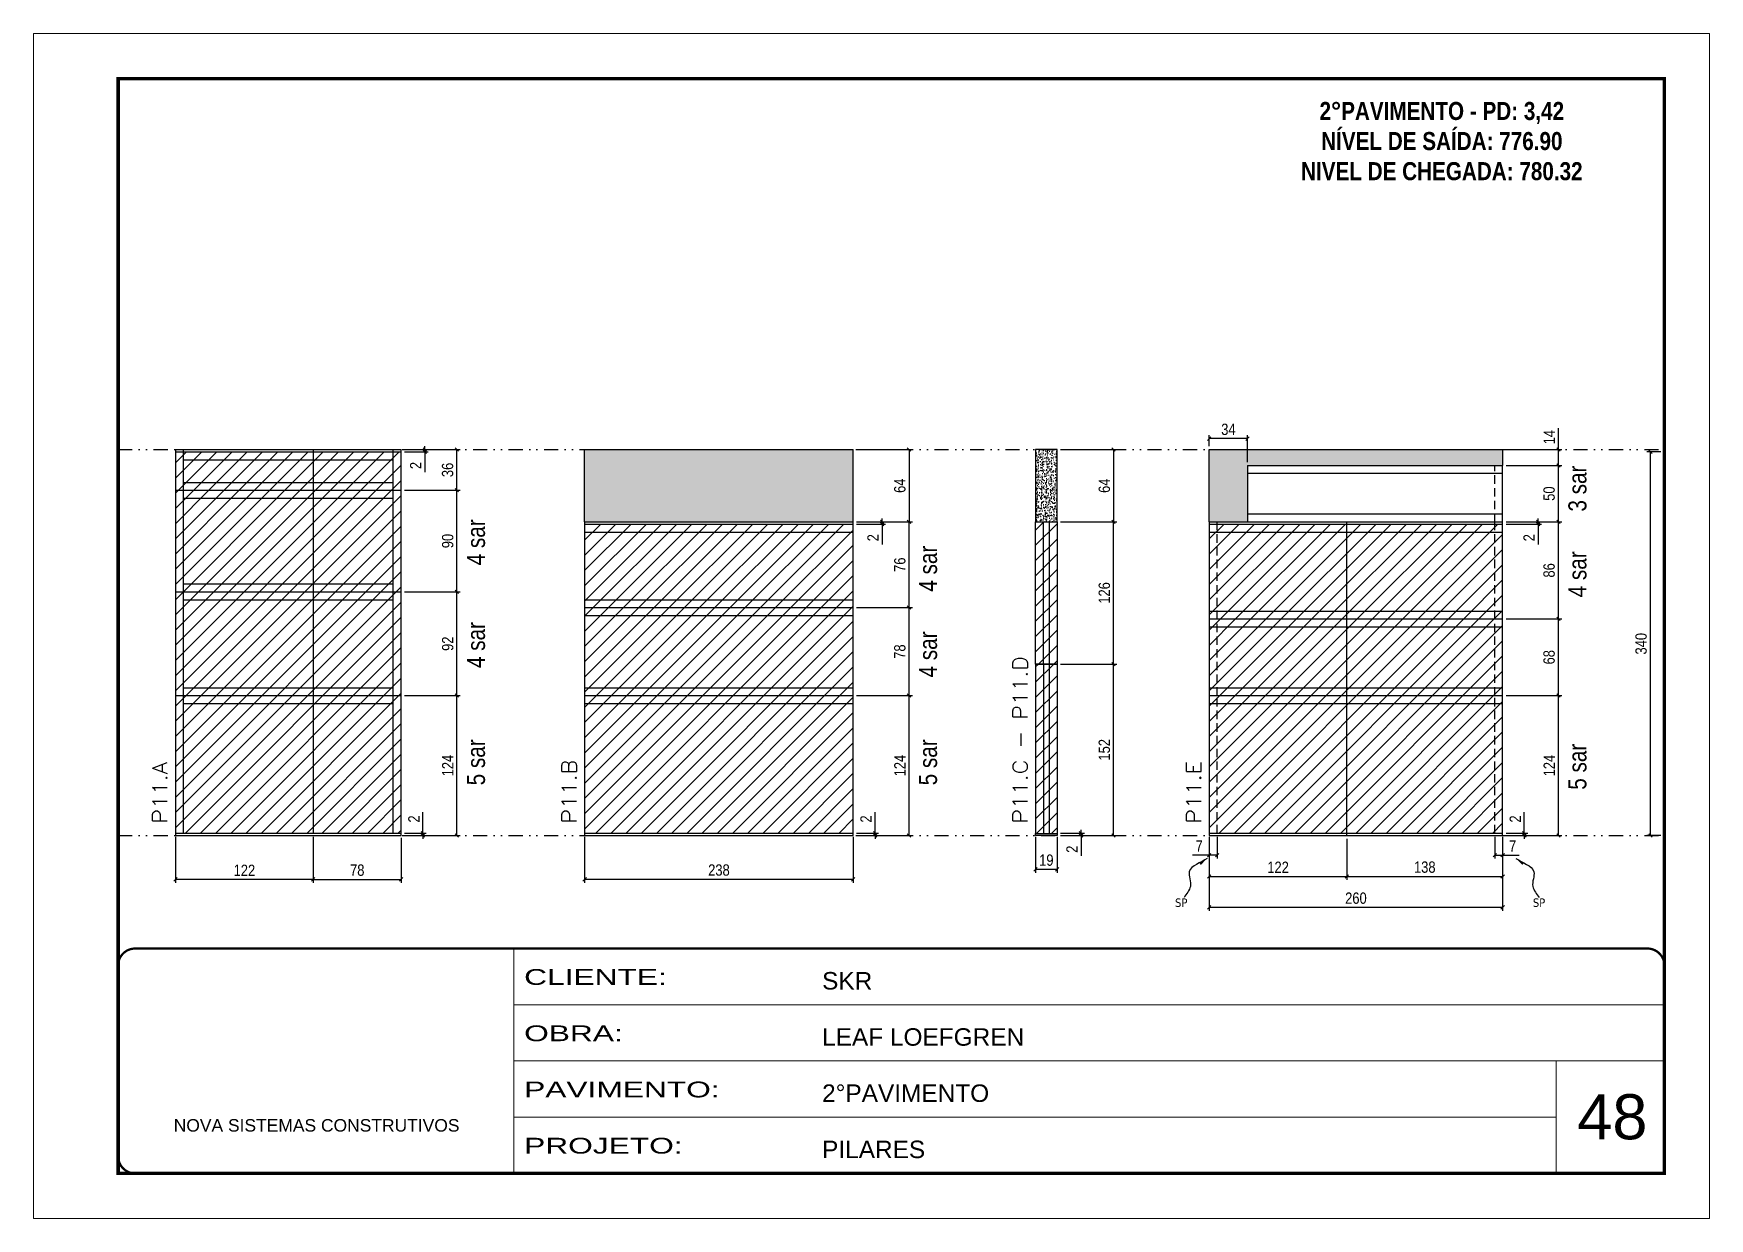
# Model space of a CAD drawing. Extents: x 14400 to 27878, y -21631 to 6985.
# Drawn here: x 19168 to 20653, y -6700 to -5650 of the extents above; entities that cross this region are included whole.
import ezdxf

# ---------------------------------------------------------------- set-up
doc = ezdxf.new("R2010")
doc.units = 0
for name, pattern in [('CONTINUO', [0]), ('DASHED', [0.75, 0.5, -0.25]), ('DIVIDE2', [0.625, 0.25, -0.125, 0, -0.125, 0, -0.125]), ('HIDDEN', [0.375, 0.25, -0.125])]:
    doc.linetypes.add(name, pattern=pattern)
for name, color, linetype, lineweight in [('CARIMBO', 255, 'Continuous', 9), ('Folhas', 255, 'Continuous', 9), ('Hachura', 251, 'Continuous', 9), ('SARRAFO DE PRESSAO', 251, 'DASHED', 9), ('Texto Seção', 7, 'Continuous', 15)]:
    doc.layers.add(name, color=color, linetype=linetype, lineweight=lineweight)
for name, color, linetype in [('COTA', 241, 'Continuous'), ('NOMENCLATURA', 7, 'Continuous'), ('Nível', 160, 'Continuous'), ('Painéis', 200, 'Continuous'), ('SARR_2.2x7', 40, 'Continuous'), ('Sarrafo de Pressão', 42, 'HIDDEN'), ('texto', 7, 'Continuous')]:
    doc.layers.add(name, color=color, linetype=linetype)
doc.styles.add('ARIAL', font='arial.ttf')
doc.styles.add('ARIAL_NARROW', font='ARIALN.TTF', dxfattribs={"height": 0.2})
doc.styles.add('COTA TECNICA', font='techl___.ttf', dxfattribs={"height": 10})
doc.styles.add('COTA TECNICA-50', font='techl___.ttf', dxfattribs={"height": 10})
doc.styles.add('REGUA-120', font='ROMANS.shx', dxfattribs={"height": 15})
doc.styles.add('ROMANC', font='techb___.ttf', dxfattribs={"height": 2.5})
doc.styles.get("Standard").update_dxf_attribs({"font": 'arial.ttf'})
doc.styles.add('Tecnologia', font='')
doc.styles.get('Tecnologia').set_extended_font_data('Forgotten Futurist')
doc.dimstyles.new('COTA PAINEL-50', dxfattribs={"dimtxt": 10, "dimasz": 3, "dimexe": 3, "dimexo": 3, "dimgap": 3, "dimtad": 1, "dimdec": 1, "dimzin": 12, "dimdsep": 46, "dimtxsty": 'COTA TECNICA-50', "dimblk1": 'OBLIQUE', "dimblk2": 'OBLIQUE', "dimsah": 1, "dimcen": 0.9, "dimclrd": 4, "dimclre": 4, "dimclrt": 240, "dimadec": 1, "dimazin": 3, "dimtfac": 1, "dimtdec": 1, "dimtmove": 0, "dimatfit": 3, "dimfxl": 1, "dimtolj": 1, "dimtzin": 12, "dimarcsym": 0})
doc.dimstyles.new('PAINEL', dxfattribs={"dimtxt": 10, "dimasz": 3, "dimexe": 3, "dimexo": 3, "dimgap": 3, "dimtad": 1, "dimdec": 1, "dimzin": 12, "dimdsep": 46, "dimtxsty": 'COTA TECNICA', "dimblk1": 'OBLIQUE', "dimblk2": 'OBLIQUE', "dimsah": 1, "dimcen": 0.9, "dimclrd": 4, "dimclre": 4, "dimclrt": 240, "dimadec": 1, "dimazin": 3, "dimtfac": 1, "dimtdec": 1, "dimtmove": 0, "dimatfit": 3, "dimfxl": 1, "dimtolj": 1, "dimtzin": 12, "dimarcsym": 0})
doc.dimstyles.get("Standard").update_dxf_attribs({"dimtxt": 0.18, "dimasz": 0.18, "dimexe": 0.18, "dimexo": 0.0625, "dimgap": 0.09, "dimtad": 0, "dimtih": 1, "dimtoh": 1, "dimdec": 4, "dimzin": 0, "dimdsep": 46, "dimtxsty": 'Standard', "dimcen": 0.09, "dimadec": 0, "dimazin": 0, "dimtfac": 1, "dimtdec": 4, "dimtofl": 0, "dimtmove": 0, "dimatfit": 3, "dimfxl": 1, "dimtolj": 1, "dimtzin": 0, "dimarcsym": 0})

msp = doc.modelspace()

# ---------------------------------------------------------------- texts
at = {"layer": 'CARIMBO', "style": 'ARIAL'}
msp.add_text('48', height=40, dxfattribs=at).set_placement((20536.33, -6629.46))
at = {"layer": 'NOMENCLATURA', "style": 'ARIAL_NARROW'}
for s, p in [('3 sar', (20544.43, -6073.2)), ('4 sar', (19568.5, -6120.85)), ('4 sar', (19969.04, -6144.2)), ('4 sar', (20544.43, -6149.2)), ('4 sar', (19568.5, -6211.85)), ('4 sar', (19969.04, -6220.2)), ('5 sar', (19568.5, -6315.8)), ('5 sar', (19969.04, -6315.8)), ('5 sar', (20544.43, -6319.7))]:
    msp.add_text(s, height=16, rotation=90, dxfattribs=at).set_placement(p)
at = {"layer": 'NOMENCLATURA', "color": 2, "insert": (20416.31, -5683.54), "char_height": 16, "attachment_point": 2, "style": 'ROMANC'}
msp.add_mtext_dynamic_manual_height_columns('\\P2°PAVIMENTO - PD: 3,42\\PNÍVEL DE SAÍDA: 776.90\\PNIVEL DE CHEGADA: 780.32', width=432.3511, gutter_width=1, heights=[0], dxfattribs=at)
at = {"layer": 'texto', "color": 0, "char_height": 7.5, "attachment_point": 5}
for insert in [(20185.41, -6419.81), (20502.44, -6419.81)]:
    msp.add_mtext('{\\fTahoma|b0|i0|c0|p34;\\C4;SP}', dxfattribs=dict(at, insert=insert))
at = {"layer": 'Texto Seção', "style": 'REGUA-120', "width": 1.1}
for s, p in [('P11.C - P11.D', (20049.13, -6349.55)), ('P11.A', (19287, -6349.55)), ('P11.B', (19649.55, -6349.55)), ('P11.E', (20202.94, -6349.55))]:
    msp.add_text(s, height=13, rotation=90, dxfattribs=at).set_placement(p)

# ---------------------------------------------------------------- blocks, each defined once
blk = doc.blocks.new('9999999999')
at = {"color": 30, "linetype": 'CONTINUO'}
for p, q in [((98564.6, 34230.2), (98564.6, 34429.4)), ((98564.6, 34379.6), (99584, 34379.6)), ((98564.6, 34329.8), (99488, 34329.8)), ((99584, 34329.8), (99488, 34329.8)), ((99488, 34329.8), (99488, 34230.2)), ((98564.6, 34280), (99488, 34280))]:
    blk.add_line(p, q, dxfattribs=at)
at = {"color": 30, "linetype": 'CONTINUO', "const_width": 2}
blk.add_lwpolyline([(99584, 34230.2), (99584, 34414.4, 0.414214), (99569, 34429.4), (98229, 34429.4, 0.414214), (98214, 34414.4), (98214, 34245.2, 0.414214), (98229, 34230.2), (99584, 34230.2)], format="xyb", dxfattribs=at)
at = {"layer": 'Folhas'}
blk.add_lwpolyline([(98139, 34190.2), (99624, 34190.2), (99624, 35240.2), (98139, 35240.2)], close=True, dxfattribs=at)
at = {"layer": 'Folhas', "color": 30, "const_width": 3}
blk.add_lwpolyline([(98214, 34230.2), (99584, 34230.2), (99584, 35200.2), (98214, 35200.2)], close=True, dxfattribs=at)
at = {"color": 7, "linetype": 'Continuous', "ltscale": 5, "style": 'ARIAL'}
for s, height, p in [('SKR', 15.48, (98837.7, 34393.1)), ('LEAF LOEFGREN', 15.483, (98837.7, 34343.3)), ('2°PAVIMENTO', 15.483, (98837.7, 34293.5)), ('NOVA SISTEMAS CONSTRUTIVOS', 11.059, (98263.2, 34267.2)), ('PILARES', 15.48, (98837.7, 34243.7))]:
    blk.add_text(s, height=height, dxfattribs=at).set_placement(p)
at = {"layer": 'Folhas', "color": 7, "style": 'Tecnologia', "width": 1.5}
for s, p in [('CLIENTE:', (98573.7, 34397.2)), ('OBRA:', (98573.7, 34347.3)), ('PAVIMENTO:', (98573.7, 34297.5)), ('PROJETO:', (98573.7, 34247.7))]:
    blk.add_text(s, height=14, dxfattribs=at).set_placement(p)
blk = doc.blocks.new('_Oblique')
at = {"color": 0, "linetype": 'ByBlock', "lineweight": -2}
blk.add_line((-0.5, -0.5), (0.5, 0.5), dxfattribs=at)
blk = doc.blocks.new('*D1342')
at = {"layer": 'COTA', "color": 4, "lineweight": -2, "transparency": 16777216}
for p, q in [((19294.3, -6361.3), (19294.3, -6402.1)), ((19416.3, -6361.3), (19416.3, -6402.1)), ((19416.3, -6399.1), (19294.3, -6399.1))]:
    blk.add_line(p, q, dxfattribs=at)
at = {"layer": 'Defpoints', "color": 0, "transparency": 16777216}
for p in [(19294.3, -6358.3), (19416.3, -6358.3), (19294.3, -6399.1)]:
    blk.add_point(p, dxfattribs=at)
at = {"layer": 'COTA', "color": 4, "lineweight": -2, "transparency": 16777216, "xscale": 3, "yscale": 3, "zscale": 3, "rotation": 180}
blk.add_blockref('_Oblique', (19294.3, -6399.1), dxfattribs=at)
at = {"layer": 'COTA', "color": 4, "lineweight": -2, "transparency": 16777216, "xscale": 3, "yscale": 3, "zscale": 3}
blk.add_blockref('_Oblique', (19416.3, -6399.1), dxfattribs=at)
at = {"layer": 'COTA', "color": 240, "transparency": 16777216, "insert": (19355.3, -6391.1), "char_height": 10, "attachment_point": 5, "style": 'COTA TECNICA'}
blk.add_mtext('\\A1;122', dxfattribs=at)
blk = doc.blocks.new('*D1343')
at = {"layer": 'COTA', "color": 4, "lineweight": -2, "transparency": 16777216}
for p, q in [((19513.5, -6358.3), (19513.5, -6339.5)), ((19497.3, -6358.3), (19516.5, -6358.3)), ((19497.3, -6360.3), (19516.5, -6360.3)), ((19513.5, -6360.3), (19513.5, -6358.3)), ((19513.5, -6360.3), (19513.5, -6363.3))]:
    blk.add_line(p, q, dxfattribs=at)
at = {"layer": 'Defpoints', "color": 0, "transparency": 16777216}
for p in [(19494.3, -6358.3), (19494.3, -6360.3), (19513.5, -6360.3)]:
    blk.add_point(p, dxfattribs=at)
at = {"layer": 'COTA', "color": 4, "lineweight": -2, "transparency": 16777216, "xscale": 3, "yscale": 3, "zscale": 3}
for p, rotation in [((19513.5, -6358.3), 270), ((19513.5, -6360.3), 90)]:
    blk.add_blockref('_Oblique', p, dxfattribs=dict(at, rotation=rotation))
at = {"layer": 'COTA', "color": 240, "transparency": 16777216, "insert": (19505.5, -6345.6), "char_height": 10, "attachment_point": 5, "rotation": 90, "style": 'COTA TECNICA-50'}
blk.add_mtext('\\A1;2', dxfattribs=at)
blk = doc.blocks.new('*D1344')
at = {"layer": 'COTA', "color": 4, "lineweight": -2, "transparency": 16777216}
for p, q in [((19497.3, -6144.3), (19546.6, -6144.3)), ((19543.6, -6236.3), (19543.6, -6144.3)), ((19497.3, -6236.3), (19546.6, -6236.3))]:
    blk.add_line(p, q, dxfattribs=at)
at = {"layer": 'Defpoints', "color": 0, "transparency": 16777216}
for p in [(19494.3, -6144.3), (19543.6, -6144.3), (19494.3, -6236.3)]:
    blk.add_point(p, dxfattribs=at)
at = {"layer": 'COTA', "color": 4, "lineweight": -2, "transparency": 16777216, "xscale": 3, "yscale": 3, "zscale": 3}
for p, rotation in [((19543.6, -6144.3), 90), ((19543.6, -6236.3), 270)]:
    blk.add_blockref('_Oblique', p, dxfattribs=dict(at, rotation=rotation))
at = {"layer": 'COTA', "color": 240, "transparency": 16777216, "insert": (19535.5, -6190.3), "char_height": 10, "attachment_point": 5, "rotation": 90, "style": 'COTA TECNICA-50'}
blk.add_mtext('\\A1;92', dxfattribs=at)
blk = doc.blocks.new('*D1345')
at = {"layer": 'COTA', "color": 4, "linetype": 'ByBlock', "lineweight": -2, "transparency": 16777216}
for p, q in [((19497.3, -6236.3), (19546.6, -6236.3)), ((19543.6, -6360.3), (19543.6, -6236.3)), ((19497.3, -6360.3), (19546.6, -6360.3))]:
    blk.add_line(p, q, dxfattribs=at)
at = {"layer": 'Defpoints', "color": 0, "linetype": 'ByBlock', "transparency": 16777216}
for p in [(19494.3, -6236.3), (19543.6, -6236.3), (19494.3, -6360.3)]:
    blk.add_point(p, dxfattribs=at)
at = {"layer": 'COTA', "color": 4, "linetype": 'ByBlock', "lineweight": -2, "transparency": 16777216, "xscale": 3, "yscale": 3, "zscale": 3}
for p, rotation in [((19543.6, -6236.3), 90), ((19543.6, -6360.3), 270)]:
    blk.add_blockref('_Oblique', p, dxfattribs=dict(at, rotation=rotation))
at = {"layer": 'COTA', "color": 240, "linetype": 'ByBlock', "transparency": 16777216, "insert": (19535.5, -6298.3), "char_height": 10, "attachment_point": 5, "rotation": 90, "style": 'COTA TECNICA'}
blk.add_mtext('\\A1;124', dxfattribs=at)
blk = doc.blocks.new('*D1346')
at = {"layer": 'COTA', "color": 4, "linetype": 'ByBlock', "lineweight": -2, "transparency": 16777216}
for p, q in [((19497.3, -6236.3), (19546.6, -6236.3)), ((19543.6, -6360.3), (19543.6, -6236.3)), ((19497.3, -6360.3), (19546.6, -6360.3))]:
    blk.add_line(p, q, dxfattribs=at)
at = {"layer": 'Defpoints', "color": 0, "linetype": 'ByBlock', "transparency": 16777216}
for p in [(19494.3, -6236.3), (19543.6, -6236.3), (19494.3, -6360.3)]:
    blk.add_point(p, dxfattribs=at)
at = {"layer": 'COTA', "color": 4, "linetype": 'ByBlock', "lineweight": -2, "transparency": 16777216, "xscale": 3, "yscale": 3, "zscale": 3}
for p, rotation in [((19543.6, -6236.3), 90), ((19543.6, -6360.3), 270)]:
    blk.add_blockref('_Oblique', p, dxfattribs=dict(at, rotation=rotation))
at = {"layer": 'COTA', "color": 240, "linetype": 'ByBlock', "transparency": 16777216, "insert": (19535.5, -6298.3), "char_height": 10, "attachment_point": 5, "rotation": 90, "style": 'COTA TECNICA'}
blk.add_mtext('\\A1;124', dxfattribs=at)
blk = doc.blocks.new('*D1347')
at = {"layer": 'COTA', "color": 4, "lineweight": -2, "transparency": 16777216}
for p, q in [((19656.8, -6361.3), (19656.8, -6402.1)), ((19894.8, -6361.3), (19894.8, -6402.1)), ((19894.8, -6399.1), (19656.8, -6399.1))]:
    blk.add_line(p, q, dxfattribs=at)
at = {"layer": 'Defpoints', "color": 0, "transparency": 16777216}
for p in [(19656.8, -6358.3), (19894.8, -6358.3), (19656.8, -6399.1)]:
    blk.add_point(p, dxfattribs=at)
at = {"layer": 'COTA', "color": 4, "lineweight": -2, "transparency": 16777216, "xscale": 3, "yscale": 3, "zscale": 3, "rotation": 180}
blk.add_blockref('_Oblique', (19656.8, -6399.1), dxfattribs=at)
at = {"layer": 'COTA', "color": 4, "lineweight": -2, "transparency": 16777216, "xscale": 3, "yscale": 3, "zscale": 3}
blk.add_blockref('_Oblique', (19894.8, -6399.1), dxfattribs=at)
at = {"layer": 'COTA', "color": 240, "transparency": 16777216, "insert": (19775.8, -6390.9), "char_height": 10, "attachment_point": 5, "style": 'COTA TECNICA'}
blk.add_mtext('\\A1;238', dxfattribs=at)
blk = doc.blocks.new('*D1348')
at = {"layer": 'COTA', "color": 4, "lineweight": -2, "transparency": 16777216}
for p, q in [((19914.1, -6358.3), (19914.1, -6339.5)), ((19897.8, -6358.3), (19917.1, -6358.3)), ((19897.8, -6360.3), (19917.1, -6360.3)), ((19914.1, -6360.3), (19914.1, -6358.3)), ((19914.1, -6360.3), (19914.1, -6363.3))]:
    blk.add_line(p, q, dxfattribs=at)
at = {"layer": 'Defpoints', "color": 0, "transparency": 16777216}
for p in [(19894.8, -6358.3), (19894.8, -6360.3), (19914.1, -6360.3)]:
    blk.add_point(p, dxfattribs=at)
at = {"layer": 'COTA', "color": 4, "lineweight": -2, "transparency": 16777216, "xscale": 3, "yscale": 3, "zscale": 3}
for p, rotation in [((19914.1, -6358.3), 270), ((19914.1, -6360.3), 90)]:
    blk.add_blockref('_Oblique', p, dxfattribs=dict(at, rotation=rotation))
at = {"layer": 'COTA', "color": 240, "transparency": 16777216, "insert": (19906.1, -6345.6), "char_height": 10, "attachment_point": 5, "rotation": 90, "style": 'COTA TECNICA-50'}
blk.add_mtext('\\A1;2', dxfattribs=at)
blk = doc.blocks.new('*D1349')
at = {"layer": 'COTA', "color": 4, "linetype": 'ByBlock', "lineweight": -2, "transparency": 16777216}
for p, q in [((19897.8, -6236.3), (19947.2, -6236.3)), ((19944.2, -6360.3), (19944.2, -6236.3)), ((19897.8, -6360.3), (19947.2, -6360.3))]:
    blk.add_line(p, q, dxfattribs=at)
at = {"layer": 'Defpoints', "color": 0, "linetype": 'ByBlock', "transparency": 16777216}
for p in [(19894.8, -6236.3), (19944.2, -6236.3), (19894.8, -6360.3)]:
    blk.add_point(p, dxfattribs=at)
at = {"layer": 'COTA', "color": 4, "linetype": 'ByBlock', "lineweight": -2, "transparency": 16777216, "xscale": 3, "yscale": 3, "zscale": 3}
for p, rotation in [((19944.2, -6236.3), 90), ((19944.2, -6360.3), 270)]:
    blk.add_blockref('_Oblique', p, dxfattribs=dict(at, rotation=rotation))
at = {"layer": 'COTA', "color": 240, "linetype": 'ByBlock', "transparency": 16777216, "insert": (19936.1, -6298.3), "char_height": 10, "attachment_point": 5, "rotation": 90, "style": 'COTA TECNICA'}
blk.add_mtext('\\A1;124', dxfattribs=at)
blk = doc.blocks.new('*D1350')
at = {"layer": 'COTA', "color": 4, "linetype": 'ByBlock', "lineweight": -2, "transparency": 16777216}
for p, q in [((19897.8, -6236.3), (19947.2, -6236.3)), ((19944.2, -6360.3), (19944.2, -6236.3)), ((19897.8, -6360.3), (19947.2, -6360.3))]:
    blk.add_line(p, q, dxfattribs=at)
at = {"layer": 'Defpoints', "color": 0, "linetype": 'ByBlock', "transparency": 16777216}
for p in [(19894.8, -6236.3), (19944.2, -6236.3), (19894.8, -6360.3)]:
    blk.add_point(p, dxfattribs=at)
at = {"layer": 'COTA', "color": 4, "linetype": 'ByBlock', "lineweight": -2, "transparency": 16777216, "xscale": 3, "yscale": 3, "zscale": 3}
for p, rotation in [((19944.2, -6236.3), 90), ((19944.2, -6360.3), 270)]:
    blk.add_blockref('_Oblique', p, dxfattribs=dict(at, rotation=rotation))
at = {"layer": 'COTA', "color": 240, "linetype": 'ByBlock', "transparency": 16777216, "insert": (19936.1, -6298.3), "char_height": 10, "attachment_point": 5, "rotation": 90, "style": 'COTA TECNICA'}
blk.add_mtext('\\A1;124', dxfattribs=at)
blk = doc.blocks.new('*D1351')
at = {"layer": 'COTA', "color": 4, "lineweight": -2, "transparency": 16777216}
for p, q in [((20056.4, -6361.3), (20056.4, -6393.2)), ((20075.4, -6361.3), (20075.4, -6393.2)), ((20056.4, -6390.2), (20075.4, -6390.2))]:
    blk.add_line(p, q, dxfattribs=at)
at = {"layer": 'Defpoints', "color": 0, "transparency": 16777216}
for p in [(20056.4, -6358.3), (20075.4, -6358.3), (20075.4, -6390.2)]:
    blk.add_point(p, dxfattribs=at)
at = {"layer": 'COTA', "color": 4, "lineweight": -2, "transparency": 16777216, "xscale": 3, "yscale": 3, "zscale": 3, "rotation": 180}
blk.add_blockref('_Oblique', (20056.4, -6390.2), dxfattribs=at)
at = {"layer": 'COTA', "color": 4, "lineweight": -2, "transparency": 16777216, "xscale": 3, "yscale": 3, "zscale": 3}
blk.add_blockref('_Oblique', (20075.4, -6390.2), dxfattribs=at)
at = {"layer": 'COTA', "color": 240, "transparency": 16777216, "insert": (20065.9, -6382.1), "char_height": 10, "attachment_point": 5, "style": 'COTA TECNICA'}
blk.add_mtext('\\A1;19', dxfattribs=at)
blk = doc.blocks.new('*D1352')
at = {"layer": 'COTA', "color": 4, "lineweight": -2, "transparency": 16777216}
for p, q in [((20096.6, -6358.3), (20096.6, -6355.3)), ((20078.4, -6358.3), (20099.6, -6358.3)), ((20078.4, -6360.3), (20099.6, -6360.3)), ((20096.6, -6358.3), (20096.6, -6360.3)), ((20096.6, -6360.3), (20096.6, -6378.4))]:
    blk.add_line(p, q, dxfattribs=at)
at = {"layer": 'Defpoints', "color": 0, "transparency": 16777216}
for p in [(20075.4, -6358.3), (20075.4, -6360.3), (20096.6, -6358.3)]:
    blk.add_point(p, dxfattribs=at)
at = {"layer": 'COTA', "color": 4, "lineweight": -2, "transparency": 16777216, "xscale": 3, "yscale": 3, "zscale": 3}
for p, rotation in [((20096.6, -6358.3), 270), ((20096.6, -6360.3), 90)]:
    blk.add_blockref('_Oblique', p, dxfattribs=dict(at, rotation=rotation))
at = {"layer": 'COTA', "color": 240, "transparency": 16777216, "insert": (20088.6, -6372.4), "char_height": 10, "attachment_point": 5, "rotation": 90, "style": 'COTA TECNICA-50'}
blk.add_mtext('\\A1;2', dxfattribs=at)
blk = doc.blocks.new('*D1353')
at = {"layer": 'COTA', "color": 4, "linetype": 'ByBlock', "lineweight": -2, "transparency": 16777216}
for p, q in [((20078.4, -6018.3), (20128.4, -6018.3)), ((20125.4, -6018.3), (20125.4, -6082.3)), ((20078.4, -6082.3), (20128.4, -6082.3))]:
    blk.add_line(p, q, dxfattribs=at)
at = {"layer": 'Defpoints', "color": 0, "linetype": 'ByBlock', "transparency": 16777216}
for p in [(20075.4, -6018.3), (20075.4, -6082.3), (20125.4, -6082.3)]:
    blk.add_point(p, dxfattribs=at)
at = {"layer": 'COTA', "color": 4, "linetype": 'ByBlock', "lineweight": -2, "transparency": 16777216, "xscale": 3, "yscale": 3, "zscale": 3}
for p, rotation in [((20125.4, -6018.3), 90), ((20125.4, -6082.3), 270)]:
    blk.add_blockref('_Oblique', p, dxfattribs=dict(at, rotation=rotation))
at = {"layer": 'COTA', "color": 240, "linetype": 'ByBlock', "transparency": 16777216, "insert": (20117.3, -6050.3), "char_height": 10, "attachment_point": 5, "rotation": 90, "style": 'COTA TECNICA'}
blk.add_mtext('\\A1;64', dxfattribs=at)
blk = doc.blocks.new('*D1354')
at = {"layer": 'COTA', "color": 4, "lineweight": -2, "transparency": 16777216}
for p, q in [((20078.4, -6208.3), (20128.4, -6208.3)), ((20125.4, -6360.3), (20125.4, -6208.3)), ((20078.4, -6360.3), (20128.4, -6360.3))]:
    blk.add_line(p, q, dxfattribs=at)
at = {"layer": 'Defpoints', "color": 0, "transparency": 16777216}
for p in [(20075.4, -6208.3), (20125.4, -6208.3), (20075.4, -6360.3)]:
    blk.add_point(p, dxfattribs=at)
at = {"layer": 'COTA', "color": 4, "lineweight": -2, "transparency": 16777216, "xscale": 3, "yscale": 3, "zscale": 3}
for p, rotation in [((20125.4, -6208.3), 90), ((20125.4, -6360.3), 270)]:
    blk.add_blockref('_Oblique', p, dxfattribs=dict(at, rotation=rotation))
at = {"layer": 'COTA', "color": 240, "transparency": 16777216, "insert": (20117.3, -6284.3), "char_height": 10, "attachment_point": 5, "rotation": 90, "style": 'COTA TECNICA-50'}
blk.add_mtext('\\A1;152', dxfattribs=at)
blk = doc.blocks.new('*D1355')
at = {"layer": 'COTA', "color": 4, "lineweight": -2, "transparency": 16777216}
for p, q in [((19416.3, -6361.3), (19416.3, -6402.1)), ((19494.3, -6362.3), (19494.3, -6402.1)), ((19416.3, -6399.1), (19494.3, -6399.1))]:
    blk.add_line(p, q, dxfattribs=at)
at = {"layer": 'Defpoints', "color": 0, "transparency": 16777216}
for p in [(19416.3, -6358.3), (19494.3, -6359.3), (19494.3, -6399.1)]:
    blk.add_point(p, dxfattribs=at)
at = {"layer": 'COTA', "color": 4, "lineweight": -2, "transparency": 16777216, "xscale": 3, "yscale": 3, "zscale": 3, "rotation": 180}
blk.add_blockref('_Oblique', (19416.3, -6399.1), dxfattribs=at)
at = {"layer": 'COTA', "color": 4, "lineweight": -2, "transparency": 16777216, "xscale": 3, "yscale": 3, "zscale": 3}
blk.add_blockref('_Oblique', (19494.3, -6399.1), dxfattribs=at)
at = {"layer": 'COTA', "color": 240, "transparency": 16777216, "insert": (19455.3, -6391), "char_height": 10, "attachment_point": 5, "style": 'COTA TECNICA'}
blk.add_mtext('\\A1;78', dxfattribs=at)
blk = doc.blocks.new('*D1356')
at = {"layer": 'COTA', "color": 4, "lineweight": -2, "transparency": 16777216}
for p, q in [((20210.2, -6361.3), (20210.2, -6426.9)), ((20470.2, -6361.3), (20470.2, -6426.9)), ((20470.2, -6423.9), (20210.2, -6423.9))]:
    blk.add_line(p, q, dxfattribs=at)
at = {"layer": 'Defpoints', "color": 0, "transparency": 16777216}
for p in [(20210.2, -6358.3), (20470.2, -6358.3), (20210.2, -6423.9)]:
    blk.add_point(p, dxfattribs=at)
at = {"layer": 'COTA', "color": 4, "lineweight": -2, "transparency": 16777216, "xscale": 3, "yscale": 3, "zscale": 3, "rotation": 180}
blk.add_blockref('_Oblique', (20210.2, -6423.9), dxfattribs=at)
at = {"layer": 'COTA', "color": 4, "lineweight": -2, "transparency": 16777216, "xscale": 3, "yscale": 3, "zscale": 3}
blk.add_blockref('_Oblique', (20470.2, -6423.9), dxfattribs=at)
at = {"layer": 'COTA', "color": 240, "transparency": 16777216, "insert": (20340.2, -6415.8), "char_height": 10, "attachment_point": 5, "style": 'COTA TECNICA'}
blk.add_mtext('\\A1;260', dxfattribs=at)
blk = doc.blocks.new('*D1357')
at = {"layer": 'COTA', "color": 4, "lineweight": -2, "transparency": 16777216}
for p, q in [((20463.2, -6361.3), (20463.2, -6380.6)), ((20470.2, -6363.3), (20470.2, -6380.6)), ((20463.2, -6377.6), (20470.2, -6377.6)), ((20470.2, -6377.6), (20484.9, -6377.6))]:
    blk.add_line(p, q, dxfattribs=at)
at = {"layer": 'Defpoints', "color": 0, "transparency": 16777216}
for p in [(20463.2, -6358.3), (20470.2, -6360.3), (20470.2, -6377.6)]:
    blk.add_point(p, dxfattribs=at)
at = {"layer": 'COTA', "color": 4, "lineweight": -2, "transparency": 16777216, "xscale": 3, "yscale": 3, "zscale": 3, "rotation": 180}
blk.add_blockref('_Oblique', (20463.2, -6377.6), dxfattribs=at)
at = {"layer": 'COTA', "color": 4, "lineweight": -2, "transparency": 16777216, "xscale": 3, "yscale": 3, "zscale": 3}
blk.add_blockref('_Oblique', (20470.2, -6377.6), dxfattribs=at)
at = {"layer": 'COTA', "color": 240, "transparency": 16777216, "insert": (20479.1, -6369.5), "char_height": 10, "attachment_point": 5, "style": 'COTA TECNICA-50'}
blk.add_mtext('\\A1;7', dxfattribs=at)
blk = doc.blocks.new('*D1358')
at = {"layer": 'COTA', "color": 4, "lineweight": -2, "transparency": 16777216}
for p, q in [((20210.2, -6363.3), (20210.2, -6380.6)), ((20217.2, -6361.3), (20217.2, -6380.6)), ((20210.2, -6377.6), (20195.5, -6377.6)), ((20217.2, -6377.6), (20210.2, -6377.6))]:
    blk.add_line(p, q, dxfattribs=at)
at = {"layer": 'Defpoints', "color": 0, "transparency": 16777216}
for p in [(20210.2, -6360.3), (20217.2, -6358.3), (20210.2, -6377.6)]:
    blk.add_point(p, dxfattribs=at)
at = {"layer": 'COTA', "color": 4, "lineweight": -2, "transparency": 16777216, "xscale": 3, "yscale": 3, "zscale": 3, "rotation": 180}
blk.add_blockref('_Oblique', (20210.2, -6377.6), dxfattribs=at)
at = {"layer": 'COTA', "color": 4, "lineweight": -2, "transparency": 16777216, "xscale": 3, "yscale": 3, "zscale": 3}
blk.add_blockref('_Oblique', (20217.2, -6377.6), dxfattribs=at)
at = {"layer": 'COTA', "color": 240, "transparency": 16777216, "insert": (20201.3, -6369.5), "char_height": 10, "attachment_point": 5, "style": 'COTA TECNICA-50'}
blk.add_mtext('\\A1;7', dxfattribs=at)
blk = doc.blocks.new('*D1359')
at = {"layer": 'COTA', "color": 4, "lineweight": -2, "transparency": 16777216}
for p, q in [((20489.4, -6358.3), (20489.4, -6339.5)), ((20473.2, -6358.3), (20492.4, -6358.3)), ((20473.2, -6360.3), (20492.4, -6360.3)), ((20489.4, -6360.3), (20489.4, -6358.3)), ((20489.4, -6360.3), (20489.4, -6363.3))]:
    blk.add_line(p, q, dxfattribs=at)
at = {"layer": 'Defpoints', "color": 0, "transparency": 16777216}
for p in [(20470.2, -6358.3), (20470.2, -6360.3), (20489.4, -6360.3)]:
    blk.add_point(p, dxfattribs=at)
at = {"layer": 'COTA', "color": 4, "lineweight": -2, "transparency": 16777216, "xscale": 3, "yscale": 3, "zscale": 3}
for p, rotation in [((20489.4, -6358.3), 270), ((20489.4, -6360.3), 90)]:
    blk.add_blockref('_Oblique', p, dxfattribs=dict(at, rotation=rotation))
at = {"layer": 'COTA', "color": 240, "transparency": 16777216, "insert": (20481.4, -6345.6), "char_height": 10, "attachment_point": 5, "rotation": 90, "style": 'COTA TECNICA-50'}
blk.add_mtext('\\A1;2', dxfattribs=at)
blk = doc.blocks.new('*D1360')
at = {"layer": 'COTA', "color": 4, "linetype": 'ByBlock', "lineweight": -2, "transparency": 16777216}
for p, q in [((20473.2, -6236.3), (20522.6, -6236.3)), ((20519.6, -6360.3), (20519.6, -6236.3)), ((20473.2, -6360.3), (20522.6, -6360.3))]:
    blk.add_line(p, q, dxfattribs=at)
at = {"layer": 'Defpoints', "color": 0, "linetype": 'ByBlock', "transparency": 16777216}
for p in [(20470.2, -6236.3), (20519.6, -6236.3), (20470.2, -6360.3)]:
    blk.add_point(p, dxfattribs=at)
at = {"layer": 'COTA', "color": 4, "linetype": 'ByBlock', "lineweight": -2, "transparency": 16777216, "xscale": 3, "yscale": 3, "zscale": 3}
for p, rotation in [((20519.6, -6236.3), 90), ((20519.6, -6360.3), 270)]:
    blk.add_blockref('_Oblique', p, dxfattribs=dict(at, rotation=rotation))
at = {"layer": 'COTA', "color": 240, "linetype": 'ByBlock', "transparency": 16777216, "insert": (20511.5, -6298.3), "char_height": 10, "attachment_point": 5, "rotation": 90, "style": 'COTA TECNICA'}
blk.add_mtext('\\A1;124', dxfattribs=at)
blk = doc.blocks.new('*D1361')
at = {"layer": 'COTA', "color": 4, "linetype": 'ByBlock', "lineweight": -2, "transparency": 16777216}
for p, q in [((20473.2, -6236.3), (20522.6, -6236.3)), ((20519.6, -6360.3), (20519.6, -6236.3)), ((20473.2, -6360.3), (20522.6, -6360.3))]:
    blk.add_line(p, q, dxfattribs=at)
at = {"layer": 'Defpoints', "color": 0, "linetype": 'ByBlock', "transparency": 16777216}
for p in [(20470.2, -6236.3), (20519.6, -6236.3), (20470.2, -6360.3)]:
    blk.add_point(p, dxfattribs=at)
at = {"layer": 'COTA', "color": 4, "linetype": 'ByBlock', "lineweight": -2, "transparency": 16777216, "xscale": 3, "yscale": 3, "zscale": 3}
for p, rotation in [((20519.6, -6236.3), 90), ((20519.6, -6360.3), 270)]:
    blk.add_blockref('_Oblique', p, dxfattribs=dict(at, rotation=rotation))
at = {"layer": 'COTA', "color": 240, "linetype": 'ByBlock', "transparency": 16777216, "insert": (20511.5, -6298.3), "char_height": 10, "attachment_point": 5, "rotation": 90, "style": 'COTA TECNICA'}
blk.add_mtext('\\A1;124', dxfattribs=at)
blk = doc.blocks.new('*D1362')
at = {"layer": 'COTA', "color": 4, "lineweight": -2, "transparency": 16777216}
for p, q in [((20332.2, -6363.3), (20332.2, -6399.5)), ((20470.2, -6363.3), (20470.2, -6399.5)), ((20332.2, -6396.5), (20470.2, -6396.5))]:
    blk.add_line(p, q, dxfattribs=at)
at = {"layer": 'Defpoints', "color": 0, "transparency": 16777216}
for p in [(20332.2, -6360.3), (20470.2, -6360.3), (20470.2, -6396.5)]:
    blk.add_point(p, dxfattribs=at)
at = {"layer": 'COTA', "color": 4, "lineweight": -2, "transparency": 16777216, "xscale": 3, "yscale": 3, "zscale": 3, "rotation": 180}
blk.add_blockref('_Oblique', (20332.2, -6396.5), dxfattribs=at)
at = {"layer": 'COTA', "color": 4, "lineweight": -2, "transparency": 16777216, "xscale": 3, "yscale": 3, "zscale": 3}
blk.add_blockref('_Oblique', (20470.2, -6396.5), dxfattribs=at)
at = {"layer": 'COTA', "color": 240, "transparency": 16777216, "insert": (20401.2, -6388.3), "char_height": 10, "attachment_point": 5, "style": 'COTA TECNICA'}
blk.add_mtext('\\A1;138', dxfattribs=at)
blk = doc.blocks.new('*D1363')
at = {"layer": 'COTA', "color": 4, "lineweight": -2, "transparency": 16777216}
for p, q in [((20210.2, -6363.3), (20210.2, -6399.5)), ((20332.2, -6363.3), (20332.2, -6399.5)), ((20210.2, -6396.5), (20332.2, -6396.5))]:
    blk.add_line(p, q, dxfattribs=at)
at = {"layer": 'Defpoints', "color": 0, "transparency": 16777216}
for p in [(20210.2, -6360.3), (20332.2, -6360.3), (20332.2, -6396.5)]:
    blk.add_point(p, dxfattribs=at)
at = {"layer": 'COTA', "color": 4, "lineweight": -2, "transparency": 16777216, "xscale": 3, "yscale": 3, "zscale": 3, "rotation": 180}
blk.add_blockref('_Oblique', (20210.2, -6396.5), dxfattribs=at)
at = {"layer": 'COTA', "color": 4, "lineweight": -2, "transparency": 16777216, "xscale": 3, "yscale": 3, "zscale": 3}
blk.add_blockref('_Oblique', (20332.2, -6396.5), dxfattribs=at)
at = {"layer": 'COTA', "color": 240, "transparency": 16777216, "insert": (20271.2, -6388.4), "char_height": 10, "attachment_point": 5, "style": 'COTA TECNICA'}
blk.add_mtext('\\A1;122', dxfattribs=at)
blk = doc.blocks.new('*D1364')
at = {"layer": 'COTA', "color": 4, "lineweight": -2, "transparency": 16777216}
for p, q in [((20473.2, -6168.3), (20522.6, -6168.3)), ((20519.6, -6236.3), (20519.6, -6168.3)), ((20473.2, -6236.3), (20522.6, -6236.3))]:
    blk.add_line(p, q, dxfattribs=at)
at = {"layer": 'Defpoints', "color": 0, "transparency": 16777216}
for p in [(20470.2, -6168.3), (20519.6, -6168.3), (20470.2, -6236.3)]:
    blk.add_point(p, dxfattribs=at)
at = {"layer": 'COTA', "color": 4, "lineweight": -2, "transparency": 16777216, "xscale": 3, "yscale": 3, "zscale": 3}
for p, rotation in [((20519.6, -6168.3), 90), ((20519.6, -6236.3), 270)]:
    blk.add_blockref('_Oblique', p, dxfattribs=dict(at, rotation=rotation))
at = {"layer": 'COTA', "color": 240, "transparency": 16777216, "insert": (20511.4, -6202.3), "char_height": 10, "attachment_point": 5, "rotation": 90, "style": 'COTA TECNICA'}
blk.add_mtext('\\A1;68', dxfattribs=at)
blk = doc.blocks.new('*D1390')
at = {"layer": 'COTA', "color": 4, "lineweight": -2, "transparency": 16777216}
for p, q in [((19497.3, -6054.3), (19546.6, -6054.3)), ((19543.6, -6144.3), (19543.6, -6054.3)), ((19497.3, -6144.3), (19546.6, -6144.3))]:
    blk.add_line(p, q, dxfattribs=at)
at = {"layer": 'Defpoints', "color": 0, "transparency": 16777216}
for p in [(19494.3, -6054.3), (19543.6, -6054.3), (19494.3, -6144.3)]:
    blk.add_point(p, dxfattribs=at)
at = {"layer": 'COTA', "color": 4, "lineweight": -2, "transparency": 16777216, "xscale": 3, "yscale": 3, "zscale": 3}
for p, rotation in [((19543.6, -6054.3), 90), ((19543.6, -6144.3), 270)]:
    blk.add_blockref('_Oblique', p, dxfattribs=dict(at, rotation=rotation))
at = {"layer": 'COTA', "color": 240, "transparency": 16777216, "insert": (19535.5, -6099.3), "char_height": 10, "attachment_point": 5, "rotation": 90, "style": 'COTA TECNICA'}
blk.add_mtext('\\A1;90', dxfattribs=at)
blk = doc.blocks.new('*D1391')
at = {"layer": 'COTA', "color": 4, "lineweight": -2, "transparency": 16777216}
for p, q in [((20078.4, -6082.3), (20128.4, -6082.3)), ((20125.4, -6208.3), (20125.4, -6082.3)), ((20078.4, -6208.3), (20128.4, -6208.3))]:
    blk.add_line(p, q, dxfattribs=at)
at = {"layer": 'Defpoints', "color": 0, "transparency": 16777216}
for p in [(20075.4, -6082.3), (20125.4, -6082.3), (20075.4, -6208.3)]:
    blk.add_point(p, dxfattribs=at)
at = {"layer": 'COTA', "color": 4, "lineweight": -2, "transparency": 16777216, "xscale": 3, "yscale": 3, "zscale": 3}
for p, rotation in [((20125.4, -6082.3), 90), ((20125.4, -6208.3), 270)]:
    blk.add_blockref('_Oblique', p, dxfattribs=dict(at, rotation=rotation))
at = {"layer": 'COTA', "color": 240, "transparency": 16777216, "insert": (20117.3, -6145.3), "char_height": 10, "attachment_point": 5, "rotation": 90, "style": 'COTA TECNICA'}
blk.add_mtext('\\A1;126', dxfattribs=at)
blk = doc.blocks.new('*D2139')
at = {"layer": 'COTA', "color": 4, "lineweight": -2, "transparency": 16777216}
for p, q in [((20610.5, -6020.3), (20598.1, -6020.3)), ((20601.1, -6360.3), (20601.1, -6020.3)), ((20610.5, -6360.3), (20598.1, -6360.3))]:
    blk.add_line(p, q, dxfattribs=at)
at = {"layer": 'Defpoints', "color": 0, "transparency": 16777216}
for p in [(20601.1, -6020.3), (20613.5, -6020.3), (20613.5, -6360.3)]:
    blk.add_point(p, dxfattribs=at)
at = {"layer": 'COTA', "color": 4, "lineweight": -2, "transparency": 16777216, "xscale": 3, "yscale": 3, "zscale": 3}
for p, rotation in [((20601.1, -6020.3), 90), ((20601.1, -6360.3), 270)]:
    blk.add_blockref('_Oblique', p, dxfattribs=dict(at, rotation=rotation))
at = {"layer": 'COTA', "color": 240, "transparency": 16777216, "insert": (20592.9, -6190.3), "char_height": 10, "attachment_point": 5, "rotation": 90, "style": 'COTA TECNICA'}
blk.add_mtext('\\A1;340', dxfattribs=at)
blk = doc.blocks.new('*D2140')
at = {"layer": 'COTA', "color": 4, "lineweight": -2, "transparency": 16777216}
for p, q in [((19497.3, -6018.3), (19546.6, -6018.3)), ((19543.6, -6054.3), (19543.6, -6018.3)), ((19497.3, -6054.3), (19546.6, -6054.3))]:
    blk.add_line(p, q, dxfattribs=at)
at = {"layer": 'Defpoints', "color": 0, "transparency": 16777216}
for p in [(19494.3, -6018.3), (19543.6, -6018.3), (19494.3, -6054.3)]:
    blk.add_point(p, dxfattribs=at)
at = {"layer": 'COTA', "color": 4, "lineweight": -2, "transparency": 16777216, "xscale": 3, "yscale": 3, "zscale": 3}
for p, rotation in [((19543.6, -6018.3), 90), ((19543.6, -6054.3), 270)]:
    blk.add_blockref('_Oblique', p, dxfattribs=dict(at, rotation=rotation))
at = {"layer": 'COTA', "color": 240, "transparency": 16777216, "insert": (19535.4, -6036.3), "char_height": 10, "attachment_point": 5, "rotation": 90, "style": 'COTA TECNICA'}
blk.add_mtext('\\A1;36', dxfattribs=at)
blk = doc.blocks.new('*D2141')
at = {"layer": 'COTA', "color": 4, "lineweight": -2, "transparency": 16777216}
for p, q in [((19897.8, -6158.3), (19947.2, -6158.3)), ((19944.2, -6236.3), (19944.2, -6158.3)), ((19897.8, -6236.3), (19947.2, -6236.3))]:
    blk.add_line(p, q, dxfattribs=at)
at = {"layer": 'Defpoints', "color": 0, "transparency": 16777216}
for p in [(19894.8, -6158.3), (19944.2, -6158.3), (19894.8, -6236.3)]:
    blk.add_point(p, dxfattribs=at)
at = {"layer": 'COTA', "color": 4, "lineweight": -2, "transparency": 16777216, "xscale": 3, "yscale": 3, "zscale": 3}
for p, rotation in [((19944.2, -6158.3), 90), ((19944.2, -6236.3), 270)]:
    blk.add_blockref('_Oblique', p, dxfattribs=dict(at, rotation=rotation))
at = {"layer": 'COTA', "color": 240, "transparency": 16777216, "insert": (19936.1, -6197.3), "char_height": 10, "attachment_point": 5, "rotation": 90, "style": 'COTA TECNICA'}
blk.add_mtext('\\A1;78', dxfattribs=at)
blk = doc.blocks.new('*D2142')
at = {"layer": 'COTA', "color": 4, "lineweight": -2, "transparency": 16777216}
for p, q in [((19897.8, -6082.3), (19947.2, -6082.3)), ((19944.2, -6158.3), (19944.2, -6082.3)), ((19897.8, -6158.3), (19947.2, -6158.3))]:
    blk.add_line(p, q, dxfattribs=at)
at = {"layer": 'Defpoints', "color": 0, "transparency": 16777216}
for p in [(19894.8, -6082.3), (19944.2, -6082.3), (19894.8, -6158.3)]:
    blk.add_point(p, dxfattribs=at)
at = {"layer": 'COTA', "color": 4, "lineweight": -2, "transparency": 16777216, "xscale": 3, "yscale": 3, "zscale": 3}
for p, rotation in [((19944.2, -6082.3), 90), ((19944.2, -6158.3), 270)]:
    blk.add_blockref('_Oblique', p, dxfattribs=dict(at, rotation=rotation))
at = {"layer": 'COTA', "color": 240, "transparency": 16777216, "insert": (19936.1, -6120.3), "char_height": 10, "attachment_point": 5, "rotation": 90, "style": 'COTA TECNICA'}
blk.add_mtext('\\A1;76', dxfattribs=at)
blk = doc.blocks.new('*D2143')
at = {"layer": 'COTA', "color": 4, "lineweight": -2, "transparency": 16777216}
for p, q in [((20473.2, -6032.3), (20522.6, -6032.3)), ((20519.6, -6082.3), (20519.6, -6032.3)), ((20473.2, -6082.3), (20522.6, -6082.3))]:
    blk.add_line(p, q, dxfattribs=at)
at = {"layer": 'Defpoints', "color": 0, "transparency": 16777216}
for p in [(20470.2, -6032.3), (20519.6, -6032.3), (20470.2, -6082.3)]:
    blk.add_point(p, dxfattribs=at)
at = {"layer": 'COTA', "color": 4, "lineweight": -2, "transparency": 16777216, "xscale": 3, "yscale": 3, "zscale": 3}
for p, rotation in [((20519.6, -6032.3), 90), ((20519.6, -6082.3), 270)]:
    blk.add_blockref('_Oblique', p, dxfattribs=dict(at, rotation=rotation))
at = {"layer": 'COTA', "color": 240, "transparency": 16777216, "insert": (20511.4, -6057.3), "char_height": 10, "attachment_point": 5, "rotation": 90, "style": 'COTA TECNICA'}
blk.add_mtext('\\A1;50', dxfattribs=at)
blk = doc.blocks.new('*D2144')
at = {"layer": 'COTA', "color": 4, "lineweight": -2, "transparency": 16777216}
for p, q in [((20473.2, -6082.3), (20522.6, -6082.3)), ((20519.6, -6168.3), (20519.6, -6082.3)), ((20473.2, -6168.3), (20522.6, -6168.3))]:
    blk.add_line(p, q, dxfattribs=at)
at = {"layer": 'Defpoints', "color": 0, "transparency": 16777216}
for p in [(20470.2, -6082.3), (20519.6, -6082.3), (20470.2, -6168.3)]:
    blk.add_point(p, dxfattribs=at)
at = {"layer": 'COTA', "color": 4, "lineweight": -2, "transparency": 16777216, "xscale": 3, "yscale": 3, "zscale": 3}
for p, rotation in [((20519.6, -6082.3), 90), ((20519.6, -6168.3), 270)]:
    blk.add_blockref('_Oblique', p, dxfattribs=dict(at, rotation=rotation))
at = {"layer": 'COTA', "color": 240, "transparency": 16777216, "insert": (20511.4, -6125.3), "char_height": 10, "attachment_point": 5, "rotation": 90, "style": 'COTA TECNICA'}
blk.add_mtext('\\A1;86', dxfattribs=at)
blk = doc.blocks.new('*D2145')
at = {"layer": 'COTA', "color": 4, "lineweight": -2, "transparency": 16777216}
for p, q in [((20210.2, -6015.3), (20210.2, -6005.6)), ((20244.2, -6008.6), (20210.2, -6008.6)), ((20244.2, -6029.3), (20244.2, -6005.6))]:
    blk.add_line(p, q, dxfattribs=at)
at = {"layer": 'Defpoints', "color": 0, "transparency": 16777216}
for p in [(20210.2, -6008.6), (20210.2, -6018.3), (20244.2, -6032.3)]:
    blk.add_point(p, dxfattribs=at)
at = {"layer": 'COTA', "color": 4, "lineweight": -2, "transparency": 16777216, "xscale": 3, "yscale": 3, "zscale": 3, "rotation": 180}
blk.add_blockref('_Oblique', (20210.2, -6008.6), dxfattribs=at)
at = {"layer": 'COTA', "color": 4, "lineweight": -2, "transparency": 16777216, "xscale": 3, "yscale": 3, "zscale": 3}
blk.add_blockref('_Oblique', (20244.2, -6008.6), dxfattribs=at)
at = {"layer": 'COTA', "color": 240, "transparency": 16777216, "insert": (20227.2, -6000.4), "char_height": 10, "attachment_point": 5, "style": 'COTA TECNICA'}
blk.add_mtext('\\A1;34', dxfattribs=at)
blk = doc.blocks.new('*D2381')
at = {"layer": 'COTA', "color": 4, "lineweight": -2, "transparency": 16777216}
for p, q in [((19497.3, -6018.3), (19518.1, -6018.3)), ((19497.3, -6020.3), (19518.1, -6020.3)), ((19515.1, -6018.3), (19515.1, -6015.3)), ((19515.1, -6018.3), (19515.1, -6020.3)), ((19515.1, -6020.3), (19515.1, -6038.4))]:
    blk.add_line(p, q, dxfattribs=at)
at = {"layer": 'Defpoints', "color": 0, "transparency": 16777216}
for p in [(19494.3, -6018.3), (19494.3, -6020.3), (19515.1, -6020.3)]:
    blk.add_point(p, dxfattribs=at)
at = {"layer": 'COTA', "color": 4, "lineweight": -2, "transparency": 16777216, "xscale": 3, "yscale": 3, "zscale": 3}
for p, rotation in [((19515.1, -6018.3), 270), ((19515.1, -6020.3), 90)]:
    blk.add_blockref('_Oblique', p, dxfattribs=dict(at, rotation=rotation))
at = {"layer": 'COTA', "color": 240, "transparency": 16777216, "insert": (19507.1, -6032.4), "char_height": 10, "attachment_point": 5, "rotation": 90, "style": 'COTA TECNICA'}
blk.add_mtext('\\A1;2', dxfattribs=at)
blk = doc.blocks.new('*D2382')
at = {"layer": 'COTA', "color": 4, "lineweight": -2, "transparency": 16777216}
for p, q in [((19897.8, -6018.3), (19947.2, -6018.3)), ((19944.2, -6018.3), (19944.2, -6082.3)), ((19897.8, -6082.3), (19947.2, -6082.3))]:
    blk.add_line(p, q, dxfattribs=at)
at = {"layer": 'Defpoints', "color": 0, "transparency": 16777216}
for p in [(19894.8, -6018.3), (19894.8, -6082.3), (19944.2, -6082.3)]:
    blk.add_point(p, dxfattribs=at)
at = {"layer": 'COTA', "color": 4, "lineweight": -2, "transparency": 16777216, "xscale": 3, "yscale": 3, "zscale": 3}
for p, rotation in [((19944.2, -6018.3), 90), ((19944.2, -6082.3), 270)]:
    blk.add_blockref('_Oblique', p, dxfattribs=dict(at, rotation=rotation))
at = {"layer": 'COTA', "color": 240, "transparency": 16777216, "insert": (19936.1, -6050.3), "char_height": 10, "attachment_point": 5, "rotation": 90, "style": 'COTA TECNICA'}
blk.add_mtext('\\A1;64', dxfattribs=at)
blk = doc.blocks.new('*D2383')
at = {"layer": 'COTA', "color": 4, "lineweight": -2, "transparency": 16777216}
for p, q in [((19897.8, -6082.3), (19923.3, -6082.3)), ((19897.8, -6084.3), (19923.3, -6084.3)), ((19920.3, -6082.3), (19920.3, -6079.3)), ((19920.3, -6082.3), (19920.3, -6084.3)), ((19920.3, -6084.3), (19920.3, -6102.4))]:
    blk.add_line(p, q, dxfattribs=at)
at = {"layer": 'Defpoints', "color": 0, "transparency": 16777216}
for p in [(19894.8, -6082.3), (19894.8, -6084.3), (19920.3, -6084.3)]:
    blk.add_point(p, dxfattribs=at)
at = {"layer": 'COTA', "color": 4, "lineweight": -2, "transparency": 16777216, "xscale": 3, "yscale": 3, "zscale": 3}
for p, rotation in [((19920.3, -6082.3), 270), ((19920.3, -6084.3), 90)]:
    blk.add_blockref('_Oblique', p, dxfattribs=dict(at, rotation=rotation))
at = {"layer": 'COTA', "color": 240, "transparency": 16777216, "insert": (19912.3, -6096.4), "char_height": 10, "attachment_point": 5, "rotation": 90, "style": 'COTA TECNICA'}
blk.add_mtext('\\A1;2', dxfattribs=at)
blk = doc.blocks.new('*D2384')
at = {"layer": 'COTA', "color": 4, "lineweight": -2, "transparency": 16777216}
for p, q in [((20473.2, -6082.3), (20504.6, -6082.3)), ((20473.2, -6084.3), (20504.6, -6084.3)), ((20501.6, -6082.3), (20501.6, -6079.3)), ((20501.6, -6082.3), (20501.6, -6084.3)), ((20501.6, -6084.3), (20501.6, -6102.4))]:
    blk.add_line(p, q, dxfattribs=at)
at = {"layer": 'Defpoints', "color": 0, "transparency": 16777216}
for p in [(20470.2, -6082.3), (20470.2, -6084.3), (20501.6, -6084.3)]:
    blk.add_point(p, dxfattribs=at)
at = {"layer": 'COTA', "color": 4, "lineweight": -2, "transparency": 16777216, "xscale": 3, "yscale": 3, "zscale": 3}
for p, rotation in [((20501.6, -6082.3), 270), ((20501.6, -6084.3), 90)]:
    blk.add_blockref('_Oblique', p, dxfattribs=dict(at, rotation=rotation))
at = {"layer": 'COTA', "color": 240, "transparency": 16777216, "insert": (20493.6, -6096.4), "char_height": 10, "attachment_point": 5, "rotation": 90, "style": 'COTA TECNICA'}
blk.add_mtext('\\A1;2', dxfattribs=at)
blk = doc.blocks.new('*D2385')
at = {"layer": 'COTA', "color": 4, "lineweight": -2, "transparency": 16777216}
for p, q in [((20519.6, -6018.3), (20519.6, -5999.2)), ((20473.2, -6018.3), (20522.6, -6018.3)), ((20519.6, -6032.3), (20519.6, -6018.3)), ((20473.2, -6032.3), (20522.6, -6032.3))]:
    blk.add_line(p, q, dxfattribs=at)
at = {"layer": 'Defpoints', "color": 0, "transparency": 16777216}
for p in [(20470.2, -6018.3), (20519.6, -6018.3), (20470.2, -6032.3)]:
    blk.add_point(p, dxfattribs=at)
at = {"layer": 'COTA', "color": 4, "lineweight": -2, "transparency": 16777216, "xscale": 3, "yscale": 3, "zscale": 3}
for p, rotation in [((20519.6, -6018.3), 90), ((20519.6, -6032.3), 270)]:
    blk.add_blockref('_Oblique', p, dxfattribs=dict(at, rotation=rotation))
at = {"layer": 'COTA', "color": 240, "transparency": 16777216, "insert": (20511.5, -6007.3), "char_height": 10, "attachment_point": 5, "rotation": 90, "style": 'COTA TECNICA'}
blk.add_mtext('\\A1;14', dxfattribs=at)

# ---------------------------------------------------------------- dimensions: what is measured, and where the dimension line sits
at = {"layer": 'COTA'}
for base, p1, p2, dimstyle, picture, middle in [((20210.19, -6008.63), (20244.19, -6032.32), (20210.19, -6018.32), 'PAINEL', '*D2145', (20227.19, -6000.41)), ((19494.25, -6399.14), (19416.25, -6358.32), (19494.25, -6359.32), 'PAINEL', '*D1355', (19455.25, -6391.04)), ((20332.19, -6396.5), (20210.19, -6360.32), (20332.19, -6360.32), 'PAINEL', '*D1363', (20271.19, -6388.44)), ((20470.19, -6377.56), (20463.19, -6358.32), (20470.19, -6360.32), 'COTA PAINEL-50', '*D1357', (20479.06, -6369.48))]:
    dim = msp.add_linear_dim(base=base, p1=p1, p2=p2, dimstyle=dimstyle, dxfattribs=at)
    dim.commit()
    dim.dimension.update_dxf_attribs({"geometry": picture, "text_midpoint": middle})
for base, p1, p2, angle, dimstyle, picture, middle in [((20519.56, -6018.32), (20470.19, -6032.32), (20470.19, -6018.32), 90, 'PAINEL', '*D2385', (20511.49, -6007.26)), ((19515.14, -6020.32), (19494.25, -6018.32), (19494.25, -6020.32), 90, 'PAINEL', '*D2381', (19507.14, -6032.37)), ((19543.62, -6018.32), (19494.25, -6054.32), (19494.25, -6018.32), 90, 'PAINEL', '*D2140', (19535.4, -6036.32)), ((19944.17, -6082.32), (19894.8, -6018.32), (19894.8, -6082.32), 90, 'PAINEL', '*D2382', (19936.06, -6050.32)), ((20601.09, -6020.32), (20613.47, -6360.32), (20613.47, -6020.32), 90, 'PAINEL', '*D2139', (20592.87, -6190.32)), ((20519.56, -6032.32), (20470.19, -6082.32), (20470.19, -6032.32), 90, 'PAINEL', '*D2143', (20511.45, -6057.32)), ((19543.62, -6054.32), (19494.25, -6144.32), (19494.25, -6054.32), 90, 'PAINEL', '*D1390', (19535.49, -6099.32)), ((19920.3, -6084.32), (19894.8, -6082.32), (19894.8, -6084.32), 90, 'PAINEL', '*D2383', (19912.3, -6096.37)), ((20125.37, -6082.34), (20075.38, -6208.32), (20075.38, -6082.34), 90, 'PAINEL', '*D1391', (20117.26, -6145.33)), ((20501.62, -6084.32), (20470.19, -6082.32), (20470.19, -6084.32), 90, 'PAINEL', '*D2384', (20493.62, -6096.37)), ((20519.56, -6082.32), (20470.19, -6168.32), (20470.19, -6082.32), 90, 'PAINEL', '*D2144', (20511.43, -6125.32)), ((19543.62, -6144.32), (19494.25, -6236.32), (19494.25, -6144.32), 90, 'COTA PAINEL-50', '*D1344', (19535.53, -6190.32)), ((19944.17, -6158.32), (19894.8, -6236.32), (19894.8, -6158.32), 90, 'PAINEL', '*D2141', (19936.07, -6197.32)), ((20519.56, -6168.32), (20470.19, -6236.32), (20470.19, -6168.32), 90, 'PAINEL', '*D1364', (20511.43, -6202.32)), ((20125.37, -6208.32), (20075.38, -6360.32), (20075.38, -6208.32), 90, 'COTA PAINEL-50', '*D1354', (20117.26, -6284.32)), ((20210.19, -6377.56), (20217.19, -6358.32), (20210.19, -6360.32), 180, 'COTA PAINEL-50', '*D1358', (20201.33, -6369.48))]:
    dim = msp.add_linear_dim(base=base, p1=p1, p2=p2, angle=angle, dimstyle=dimstyle, dxfattribs=at)
    dim.commit()
    dim.dimension.update_dxf_attribs({"geometry": picture, "text_midpoint": middle})
at = {"layer": 'COTA', "linetype": 'ByBlock'}
dim = msp.add_linear_dim(base=(20125.37, -6082.34), p1=(20075.38, -6018.32), p2=(20075.38, -6082.34), angle=90, dimstyle='PAINEL', dxfattribs=at)
dim.commit()
dim.dimension.update_dxf_attribs({"geometry": '*D1353', "text_midpoint": (20117.26, -6050.33)})
at = {"layer": 'COTA'}
for base, p1, p2, angle, override, picture, middle in [((19944.17, -6082.32), (19894.8, -6158.32), (19894.8, -6082.32), 90, {"dimtmove": 1}, '*D2142', (19936.06, -6120.32)), ((19294.25, -6399.14), (19416.25, -6358.32), (19294.25, -6358.32), 180, {"dimarcsym": 2}, '*D1342', (19355.25, -6391.08)), ((19656.8, -6399.14), (19894.8, -6358.32), (19656.8, -6358.32), 180, {"dimarcsym": 2}, '*D1347', (19775.8, -6390.9)), ((20210.19, -6423.93), (20470.19, -6358.32), (20210.19, -6358.32), 180, {"dimarcsym": 2}, '*D1356', (20340.19, -6415.83))]:
    dim = msp.add_linear_dim(base=base, p1=p1, p2=p2, angle=angle, dimstyle='PAINEL', override=override, dxfattribs=at)
    dim.commit()
    dim.dimension.update_dxf_attribs({"geometry": picture, "text_midpoint": middle})
at = {"layer": 'COTA', "linetype": 'ByBlock'}
for p1, p2, picture, middle in [((19494.25, -6360.32), (19494.25, -6236.32), '*D1345', (19535.55, -6298.32)), ((19494.25, -6360.32), (19494.25, -6236.32), '*D1346', (19535.55, -6298.32)), ((19894.8, -6360.32), (19894.8, -6236.32), '*D1349', (19936.09, -6298.32)), ((19894.8, -6360.32), (19894.8, -6236.32), '*D1350', (19936.09, -6298.32)), ((20470.19, -6360.32), (20470.19, -6236.32), '*D1360', (20511.49, -6298.32)), ((20470.19, -6360.32), (20470.19, -6236.32), '*D1361', (20511.49, -6298.32))]:
    dim = msp.add_aligned_dim(p1=p1, p2=p2, distance=-49.37, dimstyle='PAINEL', dxfattribs=at)
    dim.commit()
    dim.dimension.update_dxf_attribs({"geometry": picture, "text_midpoint": middle})
at = {"layer": 'COTA'}
for base, p1, p2, picture, middle in [((19513.51, -6360.32), (19494.25, -6358.32), (19494.25, -6360.32), '*D1343', (19513.51, -6345.57)), ((19914.06, -6360.32), (19894.8, -6358.32), (19894.8, -6360.32), '*D1348', (19914.06, -6345.57)), ((20489.45, -6360.32), (20470.19, -6358.32), (20470.19, -6360.32), '*D1359', (20489.45, -6345.57)), ((20096.57, -6358.32), (20075.38, -6360.32), (20075.38, -6358.32), '*D1352', (20096.57, -6372.37))]:
    dim = msp.add_linear_dim(base=base, p1=p1, p2=p2, angle=90, dimstyle='COTA PAINEL-50', dxfattribs=at)
    dim.commit()
    dim.dimension.update_dxf_attribs({"geometry": picture, "text_midpoint": middle, "dimtype": 160})
for base, p1, p2, override, picture, middle in [((20075.38, -6390.21), (20056.38, -6358.32), (20075.38, -6358.32), {"dimarcsym": 2}, '*D1351', (20065.88, -6382.12)), ((20470.19, -6396.5), (20332.19, -6360.32), (20470.19, -6360.32), {"dimtmove": 1}, '*D1362', (20401.19, -6388.25))]:
    dim = msp.add_linear_dim(base=base, p1=p1, p2=p2, dimstyle='PAINEL', override=override, dxfattribs=at)
    dim.commit()
    dim.dimension.update_dxf_attribs({"geometry": picture, "text_midpoint": middle})

# ---------------------------------------------------------------- hatches: boundary and pattern name
at = {"layer": 'COTA'}
h = msp.add_hatch(dxfattribs=at)
h.set_pattern_fill('AR-CONC', color=256, scale=0.03)
h.paths.add_polyline_path([(19894.8, -6018.32), (19656.8, -6018.32), (19656.8, -6082.32), (19894.8, -6082.32)])
h = msp.add_hatch(dxfattribs=at)
h.set_pattern_fill('AR-CONC', color=256, scale=0.03)
h.set_pattern_definition([(50, (4373.514, -10331.176), (5.4655401, -0.4781726), [0.5715, -6.2865]), (355, (4373.514, -10331.176), (-1.0573026, 5.7317054), [0.4572, -5.0292175]), (100.451445, (4373.9694, -10331.216), (4.4082374, 5.2535326), [0.4857003, -5.3427073]), (46.1842, (4373.514, -10329.652), (8.1323712, -1.2612698), [0.85725, -9.42975]), (96.63556, (4374.192, -10329.757), (7.122124, 7.4227837), [0.7285507, -8.0140682]), (351.18415, (4373.514, -10329.652), (7.122124, 7.4227837), [0.685799, -7.543792]), (21, (4374.276, -10330.033), (4.5484317, -3.067956), [0.5715, -6.2865]), (326, (4374.276, -10330.033), (1.8540609, 5.525639), [0.4572, -5.0292]), (71.451445, (4374.655, -10330.2886), (6.4024926, 2.457683), [0.4857003, -5.3426981]), (37.5, (4373.514, -10331.176), (0.0926581, 2.53665117), [0, -4.96824, 0, -5.1054, 0, -5.04825]), (7.5, (4373.514, -10331.176), (2.00458988, 3.00541724), [0, -2.91084, 0, -4.85394, 0, -1.92405]), (327.5, (4371.8147, -10331.176), (4.06771786, -0.17186232), [0, -1.905, 0, -5.9436, 0, -7.8867]), (317.5, (4371.0527, -10331.176), (4.44387544, 0.7627947), [0, -2.4765, 0, -3.94716, 0, -5.6007])])
h.paths.add_polyline_path([(20075.38, -6018.32), (20056.38, -6018.32), (20056.38, -6082.34), (20075.38, -6082.34)])
h = msp.add_hatch(dxfattribs=at)
h.set_pattern_fill('AR-CONC', color=256, scale=0.03)
h.paths.add_polyline_path([(20244.19, -6032.32), (20470.19, -6032.32), (20470.19, -6018.32), (20210.19, -6018.32), (20210.19, -6082.32), (20244.19, -6082.32)])
at = {"layer": 'Hachura', "linetype": 'ByBlock'}
h = msp.add_hatch(dxfattribs=at)
h.set_pattern_fill('ANSI31', color=256, scale=3)
h.paths.add_polyline_path([(19416.25, -6020.32), (19294.25, -6020.32), (19294.25, -6054.32), (19416.25, -6054.32)])
h.paths.add_polyline_path([(19494.25, -6020.32), (19416.25, -6020.32), (19416.25, -6054.32), (19494.25, -6054.32)])
h.paths.add_polyline_path([(19894.8, -6084.32), (19656.8, -6084.32), (19656.8, -6158.32), (19894.8, -6158.32)])
h.paths.add_polyline_path([(20075.38, -6082.34), (20056.38, -6082.34), (20056.38, -6208.32), (20075.38, -6208.32)])
h.paths.add_polyline_path([(20332.19, -6084.32), (20210.19, -6084.32), (20210.19, -6168.32), (20332.19, -6168.32)])
h.paths.add_polyline_path([(20470.19, -6084.32), (20332.19, -6084.32), (20332.19, -6168.32), (20470.19, -6168.32)])
h = msp.add_hatch(dxfattribs=at)
h.set_pattern_fill('ANSI31', color=256, scale=3)
h.paths.add_polyline_path([(19416.25, -6054.32), (19294.25, -6054.32), (19294.25, -6144.32), (19416.25, -6144.32)])
h.paths.add_polyline_path([(19416.25, -6144.32), (19494.25, -6144.32), (19494.25, -6054.32), (19416.25, -6054.32)])
h.paths.add_polyline_path([(19494.25, -6236.32), (19494.25, -6144.32), (19416.25, -6144.32), (19416.25, -6236.32)])
h.paths.add_polyline_path([(19416.25, -6236.32), (19416.25, -6144.32), (19294.25, -6144.32), (19294.25, -6236.32)])
h.paths.add_polyline_path([(19294.25, -6358.32), (19416.25, -6358.32), (19416.25, -6236.32), (19294.25, -6236.32)])
h.paths.add_polyline_path([(19494.25, -6236.32), (19416.25, -6236.32), (19416.25, -6358.32), (19494.25, -6358.32)])
h.paths.add_polyline_path([(19894.8, -6358.32), (19894.8, -6236.32), (19656.8, -6236.32), (19656.8, -6358.32)])
h.paths.add_polyline_path([(19894.8, -6236.32), (19894.8, -6158.32), (19656.8, -6158.32), (19656.8, -6236.32)])
h.paths.add_polyline_path([(20075.38, -6208.34), (20056.38, -6208.34), (20056.38, -6358.32), (20075.38, -6358.32)])
h.paths.add_polyline_path([(20332.19, -6236.32), (20332.19, -6168.32), (20210.19, -6168.32), (20210.19, -6236.32)])
h.paths.add_polyline_path([(20470.19, -6236.32), (20470.19, -6168.32), (20332.19, -6168.32), (20332.19, -6236.32)])
h.paths.add_polyline_path([(20470.19, -6358.32), (20470.19, -6236.32), (20332.19, -6236.32), (20332.19, -6358.32)])
h.paths.add_polyline_path([(20332.19, -6358.32), (20332.19, -6236.32), (20210.19, -6236.32), (20210.19, -6358.32)])

# ---------------------------------------------------------------- linework, layer by layer
at = {"layer": 'COTA'}
for p, q in [((19656.8, -6018.32), (19894.8, -6018.32)), ((19656.8, -6082.32), (19656.8, -6018.32)), ((19894.8, -6082.32), (19894.8, -6018.32)), ((20210.19, -6082.32), (20210.19, -6018.32)), ((20210.19, -6018.32), (20470.19, -6018.32)), ((20470.19, -6018.32), (20470.19, -6032.32))]:
    msp.add_line(p, q, dxfattribs=at)
at = {"layer": 'COTA', "linetype": 'ByBlock'}
msp.add_lwpolyline([(20056.38, -6082.34), (20075.38, -6082.34), (20075.38, -6018.32), (20056.38, -6018.32)], close=True, dxfattribs=at)
at = {"layer": 'Nível', "color": 4, "linetype": 'DIVIDE2', "ltscale": 50}
for p, q in [((19243.47, -6018.32), (20613.47, -6018.32)), ((19243.47, -6360.32), (20613.47, -6360.32))]:
    msp.add_line(p, q, dxfattribs=at)
at = {"layer": 'Painéis'}
for p, q in [((19294.25, -6018.32), (19294.25, -6358.32)), ((19294.25, -6018.32), (19494.25, -6018.32)), ((19294.25, -6020.32), (19494.25, -6020.32)), ((19416.25, -6018.32), (19416.25, -6358.32)), ((19494.25, -6358.32), (19494.25, -6018.32)), ((20244.19, -6032.32), (20470.19, -6032.32)), ((20244.19, -6032.32), (20244.19, -6082.32)), ((20470.19, -6360.32), (20470.19, -6032.32)), ((19294.25, -6054.32), (19494.25, -6054.32)), ((19656.8, -6082.32), (19656.8, -6358.32)), ((19656.8, -6082.32), (19894.8, -6082.32)), ((19656.8, -6084.32), (19894.8, -6084.32)), ((19894.8, -6358.32), (19894.8, -6082.32)), ((20056.38, -6082.34), (20075.38, -6082.34)), ((20056.38, -6208.32), (20056.38, -6082.34)), ((20075.38, -6082.34), (20075.38, -6208.32)), ((20210.19, -6082.32), (20210.19, -6358.32)), ((20210.19, -6082.32), (20470.19, -6082.32)), ((20210.19, -6084.32), (20470.19, -6084.32)), ((20332.19, -6360.32), (20332.19, -6082.32)), ((19294.25, -6144.32), (19494.25, -6144.32)), ((19656.8, -6158.32), (19894.8, -6158.32)), ((20210.19, -6168.32), (20470.19, -6168.32)), ((20075.38, -6208.32), (20056.38, -6208.32)), ((20056.38, -6208.34), (20056.38, -6358.32)), ((20056.38, -6208.34), (20075.38, -6208.34)), ((20075.38, -6208.34), (20056.38, -6208.34)), ((20075.38, -6208.34), (20075.38, -6358.32)), ((19294.25, -6236.32), (19494.25, -6236.32)), ((19656.8, -6236.32), (19894.8, -6236.32)), ((20210.19, -6236.32), (20470.19, -6236.32)), ((20056.38, -6358.32), (20075.38, -6358.32)), ((20056.38, -6358.32), (20075.38, -6358.32)), ((20056.38, -6360.32), (20056.38, -6358.32)), ((20075.38, -6360.32), (20056.38, -6360.32)), ((20075.38, -6358.32), (20075.38, -6360.32))]:
    msp.add_line(p, q, dxfattribs=at)
for points in [[(19494.25, -6358.32), (19294.25, -6358.32), (19294.25, -6360.32), (19494.25, -6360.32)], [(19894.8, -6358.32), (19656.8, -6358.32), (19656.8, -6360.32), (19894.8, -6360.32)], [(20470.19, -6358.32), (20210.19, -6358.32), (20210.19, -6360.32), (20470.19, -6360.32)]]:
    msp.add_lwpolyline(points, close=True, dxfattribs=at)
at = {"layer": 'SARR_2.2x7'}
for p, q in [((19301.25, -6054.32), (19301.25, -6018.32)), ((19301.25, -6027.32), (19416.25, -6027.32)), ((19416.25, -6027.32), (19487.25, -6027.32)), ((19487.25, -6054.32), (19487.25, -6018.32)), ((20244.19, -6039.32), (20470.19, -6039.32)), ((19301.25, -6047.32), (19416.25, -6047.32)), ((19301.25, -6236.32), (19301.25, -6054.32)), ((19416.25, -6047.32), (19487.25, -6047.32)), ((19487.25, -6236.32), (19487.25, -6054.32)), ((19301.25, -6061.32), (19416.25, -6061.32)), ((19416.25, -6061.32), (19487.25, -6061.32)), ((20063.38, -6208.32), (20063.38, -6082.34)), ((20068.38, -6082.34), (20068.38, -6208.32)), ((20244.19, -6075.32), (20470.19, -6075.32)), ((19656.8, -6091.32), (19894.8, -6091.32)), ((20210.19, -6091.32), (20470.19, -6091.32)), ((19301.25, -6137.32), (19416.25, -6137.32)), ((19416.25, -6137.32), (19487.25, -6137.32)), ((19301.25, -6151.32), (19416.25, -6151.32)), ((19416.25, -6151.32), (19487.25, -6151.32)), ((19656.8, -6151.32), (19894.8, -6151.32)), ((20210.19, -6161.32), (20470.19, -6161.32)), ((19656.8, -6165.32), (19894.8, -6165.32)), ((20210.19, -6175.32), (20470.19, -6175.32)), ((20063.38, -6208.32), (20063.38, -6358.32)), ((20068.38, -6208.32), (20068.38, -6358.32)), ((19301.25, -6229.32), (19416.25, -6229.32)), ((19301.25, -6358.32), (19301.25, -6236.32)), ((19416.25, -6229.32), (19487.25, -6229.32)), ((19487.25, -6358.32), (19487.25, -6236.32)), ((19656.8, -6229.32), (19894.8, -6229.32)), ((20210.19, -6229.32), (20470.19, -6229.32)), ((19301.25, -6243.32), (19416.25, -6243.32)), ((19416.25, -6243.32), (19487.25, -6243.32)), ((19656.8, -6243.32), (19894.8, -6243.32)), ((20210.19, -6243.32), (20470.19, -6243.32))]:
    msp.add_line(p, q, dxfattribs=at)
at = {"layer": 'Sarrafo de Pressão', "ltscale": 30}
for p, q in [((20463.19, -6082.32), (20463.19, -6032.32)), ((20217.19, -6168.32), (20217.19, -6082.32)), ((20463.19, -6168.32), (20463.19, -6082.32)), ((20217.19, -6236.32), (20217.19, -6168.32)), ((20463.19, -6236.32), (20463.19, -6168.32)), ((20217.19, -6358.32), (20217.19, -6236.32)), ((20463.19, -6358.32), (20463.19, -6236.32))]:
    msp.add_line(p, q, dxfattribs=at)

# ---------------------------------------------------------------- block references
at = {"layer": 'SARRAFO DE PRESSAO', "color": 6, "linetype": 'ByBlock'}
msp.add_blockref('9999999999', (-78970.51, -40889.8), dxfattribs=at)

msp.set_redraw_order([(e.dxf.handle, doc.entitydb.next_handle()) for e in msp.query("TEXT MTEXT ATTDEF DIMENSION ARC_DIMENSION")])  # texts and dimensions are drawn at this point

# ---------------------------------------------------------------- leaders
at = {"layer": 'COTA', "path_type": 1}
for points in [[(20208.36, -6380.5), (20192.58, -6392.33), (20193.5, -6405.34), (20187.95, -6415.12)], [(20482.02, -6380.5), (20497.81, -6392.33), (20496.88, -6405.34), (20502.43, -6415.12)]]:
    msp.add_leader(points, dimstyle='Standard', override={"dimasz": 8}, dxfattribs=at)

doc.saveas('drawing.dxf')
